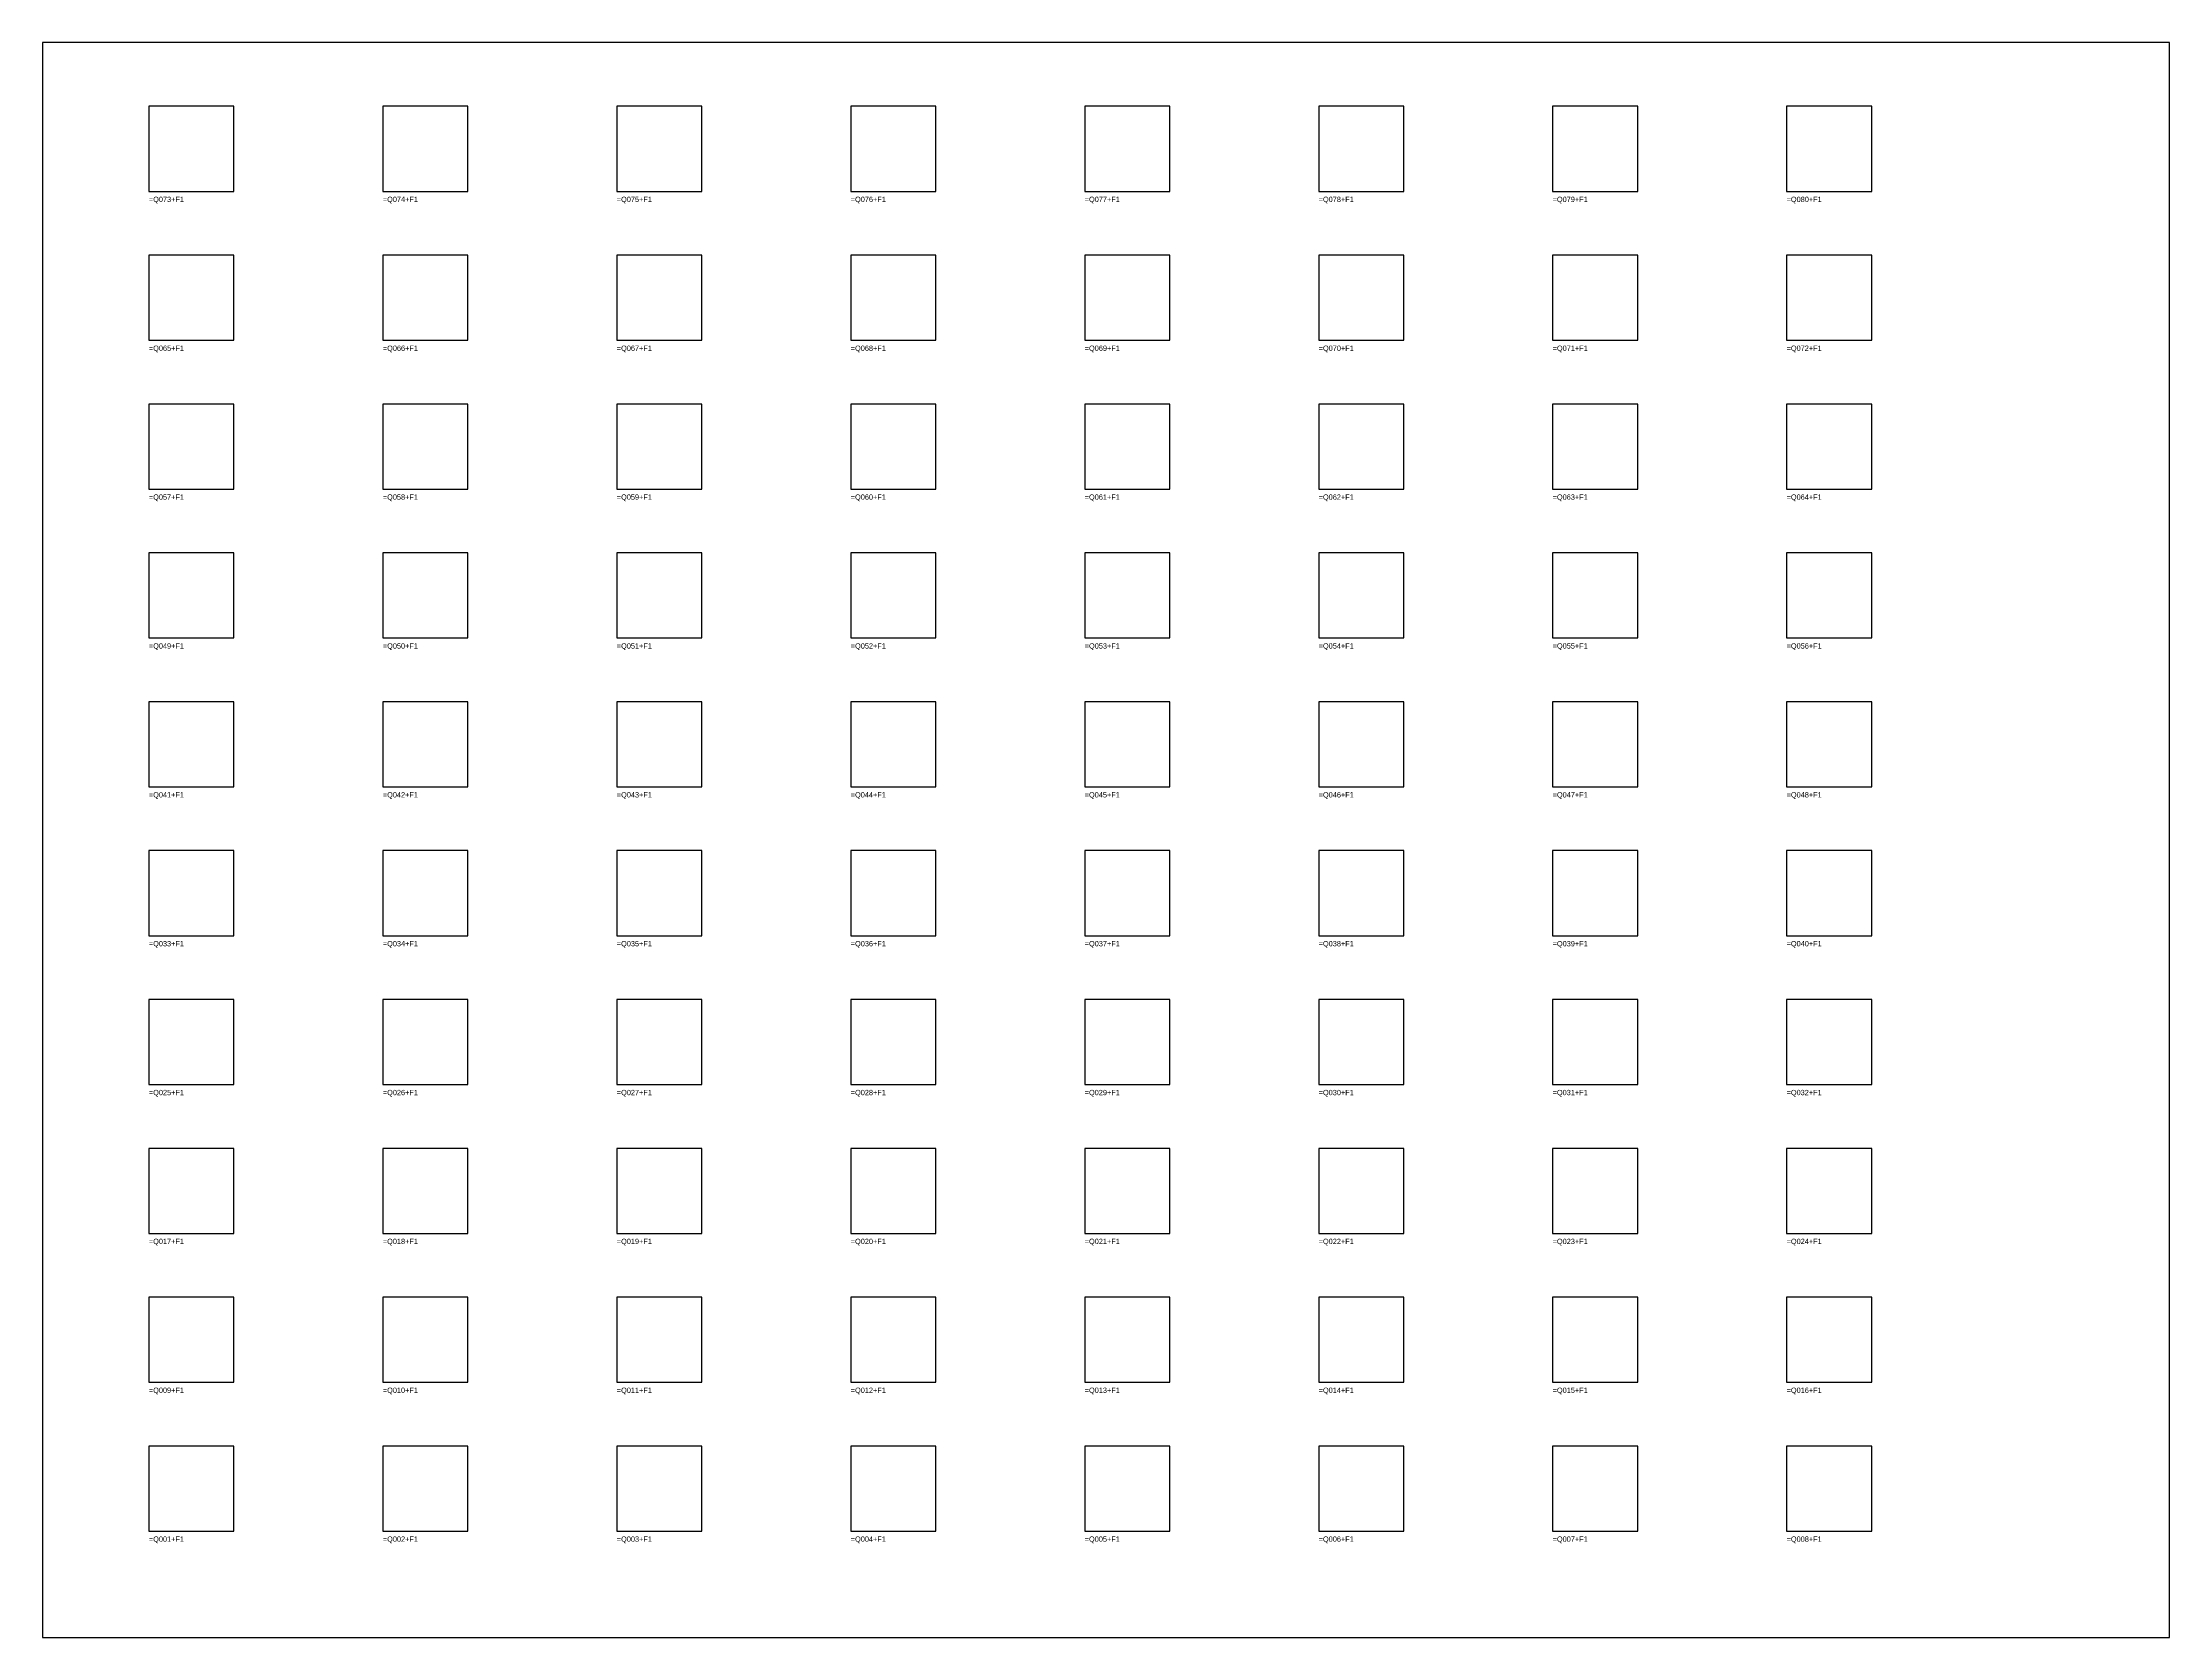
# Model space of a CAD drawing. Header units: millimetres. Extents: x 0 to 2000, y 0 to 1500.
import ezdxf

# ---------------------------------------------------------------- set-up
doc = ezdxf.new("R2010")
doc.units = ezdxf.units.MM

# ---------------------------------------------------------------- blocks, each defined once
blk = doc.blocks.new('MCB')
at = {"layer": 'DEVICE'}
blk.add_lwpolyline([(0, 0), (80, 0), (80, 80), (0, 80)], close=True, dxfattribs=at)
blk.add_attdef('TAG', (0, -10), '', height=5)

msp = doc.modelspace()

# ---------------------------------------------------------------- linework, layer by layer
at = {"layer": 'PANEL'}
msp.add_lwpolyline([(0, 0), (2000, 0), (2000, 1500), (0, 1500)], close=True, dxfattribs=at)

# ---------------------------------------------------------------- block references
at = {"layer": 'DEVICE'}
ref = msp.add_blockref('MCB', (100, 1360), dxfattribs=at)
ref.add_attrib('TAG', '=Q073+F1', (100, 1350), dxfattribs={"height": 5})
ref = msp.add_blockref('MCB', (320, 1360), dxfattribs=at)
ref.add_attrib('TAG', '=Q074+F1', (320, 1350), dxfattribs={"height": 5})
ref = msp.add_blockref('MCB', (540, 1360), dxfattribs=at)
ref.add_attrib('TAG', '=Q075+F1', (540, 1350), dxfattribs={"height": 5})
ref = msp.add_blockref('MCB', (760, 1360), dxfattribs=at)
ref.add_attrib('TAG', '=Q076+F1', (760, 1350), dxfattribs={"height": 5})
ref = msp.add_blockref('MCB', (980, 1360), dxfattribs=at)
ref.add_attrib('TAG', '=Q077+F1', (980, 1350), dxfattribs={"height": 5})
ref = msp.add_blockref('MCB', (1200, 1360), dxfattribs=at)
ref.add_attrib('TAG', '=Q078+F1', (1200, 1350), dxfattribs={"height": 5})
ref = msp.add_blockref('MCB', (1420, 1360), dxfattribs=at)
ref.add_attrib('TAG', '=Q079+F1', (1420, 1350), dxfattribs={"height": 5})
ref = msp.add_blockref('MCB', (1640, 1360), dxfattribs=at)
ref.add_attrib('TAG', '=Q080+F1', (1640, 1350), dxfattribs={"height": 5})
ref = msp.add_blockref('MCB', (100, 1220), dxfattribs=at)
ref.add_attrib('TAG', '=Q065+F1', (100, 1210), dxfattribs={"height": 5})
ref = msp.add_blockref('MCB', (320, 1220), dxfattribs=at)
ref.add_attrib('TAG', '=Q066+F1', (320, 1210), dxfattribs={"height": 5})
ref = msp.add_blockref('MCB', (540, 1220), dxfattribs=at)
ref.add_attrib('TAG', '=Q067+F1', (540, 1210), dxfattribs={"height": 5})
ref = msp.add_blockref('MCB', (760, 1220), dxfattribs=at)
ref.add_attrib('TAG', '=Q068+F1', (760, 1210), dxfattribs={"height": 5})
ref = msp.add_blockref('MCB', (980, 1220), dxfattribs=at)
ref.add_attrib('TAG', '=Q069+F1', (980, 1210), dxfattribs={"height": 5})
ref = msp.add_blockref('MCB', (1200, 1220), dxfattribs=at)
ref.add_attrib('TAG', '=Q070+F1', (1200, 1210), dxfattribs={"height": 5})
ref = msp.add_blockref('MCB', (1420, 1220), dxfattribs=at)
ref.add_attrib('TAG', '=Q071+F1', (1420, 1210), dxfattribs={"height": 5})
ref = msp.add_blockref('MCB', (1640, 1220), dxfattribs=at)
ref.add_attrib('TAG', '=Q072+F1', (1640, 1210), dxfattribs={"height": 5})
ref = msp.add_blockref('MCB', (100, 1080), dxfattribs=at)
ref.add_attrib('TAG', '=Q057+F1', (100, 1070), dxfattribs={"height": 5})
ref = msp.add_blockref('MCB', (320, 1080), dxfattribs=at)
ref.add_attrib('TAG', '=Q058+F1', (320, 1070), dxfattribs={"height": 5})
ref = msp.add_blockref('MCB', (540, 1080), dxfattribs=at)
ref.add_attrib('TAG', '=Q059+F1', (540, 1070), dxfattribs={"height": 5})
ref = msp.add_blockref('MCB', (760, 1080), dxfattribs=at)
ref.add_attrib('TAG', '=Q060+F1', (760, 1070), dxfattribs={"height": 5})
ref = msp.add_blockref('MCB', (980, 1080), dxfattribs=at)
ref.add_attrib('TAG', '=Q061+F1', (980, 1070), dxfattribs={"height": 5})
ref = msp.add_blockref('MCB', (1200, 1080), dxfattribs=at)
ref.add_attrib('TAG', '=Q062+F1', (1200, 1070), dxfattribs={"height": 5})
ref = msp.add_blockref('MCB', (1420, 1080), dxfattribs=at)
ref.add_attrib('TAG', '=Q063+F1', (1420, 1070), dxfattribs={"height": 5})
ref = msp.add_blockref('MCB', (1640, 1080), dxfattribs=at)
ref.add_attrib('TAG', '=Q064+F1', (1640, 1070), dxfattribs={"height": 5})
ref = msp.add_blockref('MCB', (100, 940), dxfattribs=at)
ref.add_attrib('TAG', '=Q049+F1', (100, 930), dxfattribs={"height": 5})
ref = msp.add_blockref('MCB', (320, 940), dxfattribs=at)
ref.add_attrib('TAG', '=Q050+F1', (320, 930), dxfattribs={"height": 5})
ref = msp.add_blockref('MCB', (540, 940), dxfattribs=at)
ref.add_attrib('TAG', '=Q051+F1', (540, 930), dxfattribs={"height": 5})
ref = msp.add_blockref('MCB', (760, 940), dxfattribs=at)
ref.add_attrib('TAG', '=Q052+F1', (760, 930), dxfattribs={"height": 5})
ref = msp.add_blockref('MCB', (980, 940), dxfattribs=at)
ref.add_attrib('TAG', '=Q053+F1', (980, 930), dxfattribs={"height": 5})
ref = msp.add_blockref('MCB', (1200, 940), dxfattribs=at)
ref.add_attrib('TAG', '=Q054+F1', (1200, 930), dxfattribs={"height": 5})
ref = msp.add_blockref('MCB', (1420, 940), dxfattribs=at)
ref.add_attrib('TAG', '=Q055+F1', (1420, 930), dxfattribs={"height": 5})
ref = msp.add_blockref('MCB', (1640, 940), dxfattribs=at)
ref.add_attrib('TAG', '=Q056+F1', (1640, 930), dxfattribs={"height": 5})
ref = msp.add_blockref('MCB', (100, 800), dxfattribs=at)
ref.add_attrib('TAG', '=Q041+F1', (100, 790), dxfattribs={"height": 5})
ref = msp.add_blockref('MCB', (320, 800), dxfattribs=at)
ref.add_attrib('TAG', '=Q042+F1', (320, 790), dxfattribs={"height": 5})
ref = msp.add_blockref('MCB', (540, 800), dxfattribs=at)
ref.add_attrib('TAG', '=Q043+F1', (540, 790), dxfattribs={"height": 5})
ref = msp.add_blockref('MCB', (760, 800), dxfattribs=at)
ref.add_attrib('TAG', '=Q044+F1', (760, 790), dxfattribs={"height": 5})
ref = msp.add_blockref('MCB', (980, 800), dxfattribs=at)
ref.add_attrib('TAG', '=Q045+F1', (980, 790), dxfattribs={"height": 5})
ref = msp.add_blockref('MCB', (1200, 800), dxfattribs=at)
ref.add_attrib('TAG', '=Q046+F1', (1200, 790), dxfattribs={"height": 5})
ref = msp.add_blockref('MCB', (1420, 800), dxfattribs=at)
ref.add_attrib('TAG', '=Q047+F1', (1420, 790), dxfattribs={"height": 5})
ref = msp.add_blockref('MCB', (1640, 800), dxfattribs=at)
ref.add_attrib('TAG', '=Q048+F1', (1640, 790), dxfattribs={"height": 5})
ref = msp.add_blockref('MCB', (100, 660), dxfattribs=at)
ref.add_attrib('TAG', '=Q033+F1', (100, 650), dxfattribs={"height": 5})
ref = msp.add_blockref('MCB', (320, 660), dxfattribs=at)
ref.add_attrib('TAG', '=Q034+F1', (320, 650), dxfattribs={"height": 5})
ref = msp.add_blockref('MCB', (540, 660), dxfattribs=at)
ref.add_attrib('TAG', '=Q035+F1', (540, 650), dxfattribs={"height": 5})
ref = msp.add_blockref('MCB', (760, 660), dxfattribs=at)
ref.add_attrib('TAG', '=Q036+F1', (760, 650), dxfattribs={"height": 5})
ref = msp.add_blockref('MCB', (980, 660), dxfattribs=at)
ref.add_attrib('TAG', '=Q037+F1', (980, 650), dxfattribs={"height": 5})
ref = msp.add_blockref('MCB', (1200, 660), dxfattribs=at)
ref.add_attrib('TAG', '=Q038+F1', (1200, 650), dxfattribs={"height": 5})
ref = msp.add_blockref('MCB', (1420, 660), dxfattribs=at)
ref.add_attrib('TAG', '=Q039+F1', (1420, 650), dxfattribs={"height": 5})
ref = msp.add_blockref('MCB', (1640, 660), dxfattribs=at)
ref.add_attrib('TAG', '=Q040+F1', (1640, 650), dxfattribs={"height": 5})
ref = msp.add_blockref('MCB', (100, 520), dxfattribs=at)
ref.add_attrib('TAG', '=Q025+F1', (100, 510), dxfattribs={"height": 5})
ref = msp.add_blockref('MCB', (320, 520), dxfattribs=at)
ref.add_attrib('TAG', '=Q026+F1', (320, 510), dxfattribs={"height": 5})
ref = msp.add_blockref('MCB', (540, 520), dxfattribs=at)
ref.add_attrib('TAG', '=Q027+F1', (540, 510), dxfattribs={"height": 5})
ref = msp.add_blockref('MCB', (760, 520), dxfattribs=at)
ref.add_attrib('TAG', '=Q028+F1', (760, 510), dxfattribs={"height": 5})
ref = msp.add_blockref('MCB', (980, 520), dxfattribs=at)
ref.add_attrib('TAG', '=Q029+F1', (980, 510), dxfattribs={"height": 5})
ref = msp.add_blockref('MCB', (1200, 520), dxfattribs=at)
ref.add_attrib('TAG', '=Q030+F1', (1200, 510), dxfattribs={"height": 5})
ref = msp.add_blockref('MCB', (1420, 520), dxfattribs=at)
ref.add_attrib('TAG', '=Q031+F1', (1420, 510), dxfattribs={"height": 5})
ref = msp.add_blockref('MCB', (1640, 520), dxfattribs=at)
ref.add_attrib('TAG', '=Q032+F1', (1640, 510), dxfattribs={"height": 5})
ref = msp.add_blockref('MCB', (100, 380), dxfattribs=at)
ref.add_attrib('TAG', '=Q017+F1', (100, 370), dxfattribs={"height": 5})
ref = msp.add_blockref('MCB', (320, 380), dxfattribs=at)
ref.add_attrib('TAG', '=Q018+F1', (320, 370), dxfattribs={"height": 5})
ref = msp.add_blockref('MCB', (540, 380), dxfattribs=at)
ref.add_attrib('TAG', '=Q019+F1', (540, 370), dxfattribs={"height": 5})
ref = msp.add_blockref('MCB', (760, 380), dxfattribs=at)
ref.add_attrib('TAG', '=Q020+F1', (760, 370), dxfattribs={"height": 5})
ref = msp.add_blockref('MCB', (980, 380), dxfattribs=at)
ref.add_attrib('TAG', '=Q021+F1', (980, 370), dxfattribs={"height": 5})
ref = msp.add_blockref('MCB', (1200, 380), dxfattribs=at)
ref.add_attrib('TAG', '=Q022+F1', (1200, 370), dxfattribs={"height": 5})
ref = msp.add_blockref('MCB', (1420, 380), dxfattribs=at)
ref.add_attrib('TAG', '=Q023+F1', (1420, 370), dxfattribs={"height": 5})
ref = msp.add_blockref('MCB', (1640, 380), dxfattribs=at)
ref.add_attrib('TAG', '=Q024+F1', (1640, 370), dxfattribs={"height": 5})
ref = msp.add_blockref('MCB', (100, 240), dxfattribs=at)
ref.add_attrib('TAG', '=Q009+F1', (100, 230), dxfattribs={"height": 5})
ref = msp.add_blockref('MCB', (320, 240), dxfattribs=at)
ref.add_attrib('TAG', '=Q010+F1', (320, 230), dxfattribs={"height": 5})
ref = msp.add_blockref('MCB', (540, 240), dxfattribs=at)
ref.add_attrib('TAG', '=Q011+F1', (540, 230), dxfattribs={"height": 5})
ref = msp.add_blockref('MCB', (760, 240), dxfattribs=at)
ref.add_attrib('TAG', '=Q012+F1', (760, 230), dxfattribs={"height": 5})
ref = msp.add_blockref('MCB', (980, 240), dxfattribs=at)
ref.add_attrib('TAG', '=Q013+F1', (980, 230), dxfattribs={"height": 5})
ref = msp.add_blockref('MCB', (1200, 240), dxfattribs=at)
ref.add_attrib('TAG', '=Q014+F1', (1200, 230), dxfattribs={"height": 5})
ref = msp.add_blockref('MCB', (1420, 240), dxfattribs=at)
ref.add_attrib('TAG', '=Q015+F1', (1420, 230), dxfattribs={"height": 5})
ref = msp.add_blockref('MCB', (1640, 240), dxfattribs=at)
ref.add_attrib('TAG', '=Q016+F1', (1640, 230), dxfattribs={"height": 5})
ref = msp.add_blockref('MCB', (100, 100), dxfattribs=at)
ref.add_attrib('TAG', '=Q001+F1', (100, 90), dxfattribs={"height": 5})
ref = msp.add_blockref('MCB', (320, 100), dxfattribs=at)
ref.add_attrib('TAG', '=Q002+F1', (320, 90), dxfattribs={"height": 5})
ref = msp.add_blockref('MCB', (540, 100), dxfattribs=at)
ref.add_attrib('TAG', '=Q003+F1', (540, 90), dxfattribs={"height": 5})
ref = msp.add_blockref('MCB', (760, 100), dxfattribs=at)
ref.add_attrib('TAG', '=Q004+F1', (760, 90), dxfattribs={"height": 5})
ref = msp.add_blockref('MCB', (980, 100), dxfattribs=at)
ref.add_attrib('TAG', '=Q005+F1', (980, 90), dxfattribs={"height": 5})
ref = msp.add_blockref('MCB', (1200, 100), dxfattribs=at)
ref.add_attrib('TAG', '=Q006+F1', (1200, 90), dxfattribs={"height": 5})
ref = msp.add_blockref('MCB', (1420, 100), dxfattribs=at)
ref.add_attrib('TAG', '=Q007+F1', (1420, 90), dxfattribs={"height": 5})
ref = msp.add_blockref('MCB', (1640, 100), dxfattribs=at)
ref.add_attrib('TAG', '=Q008+F1', (1640, 90), dxfattribs={"height": 5})

doc.saveas('drawing.dxf')
